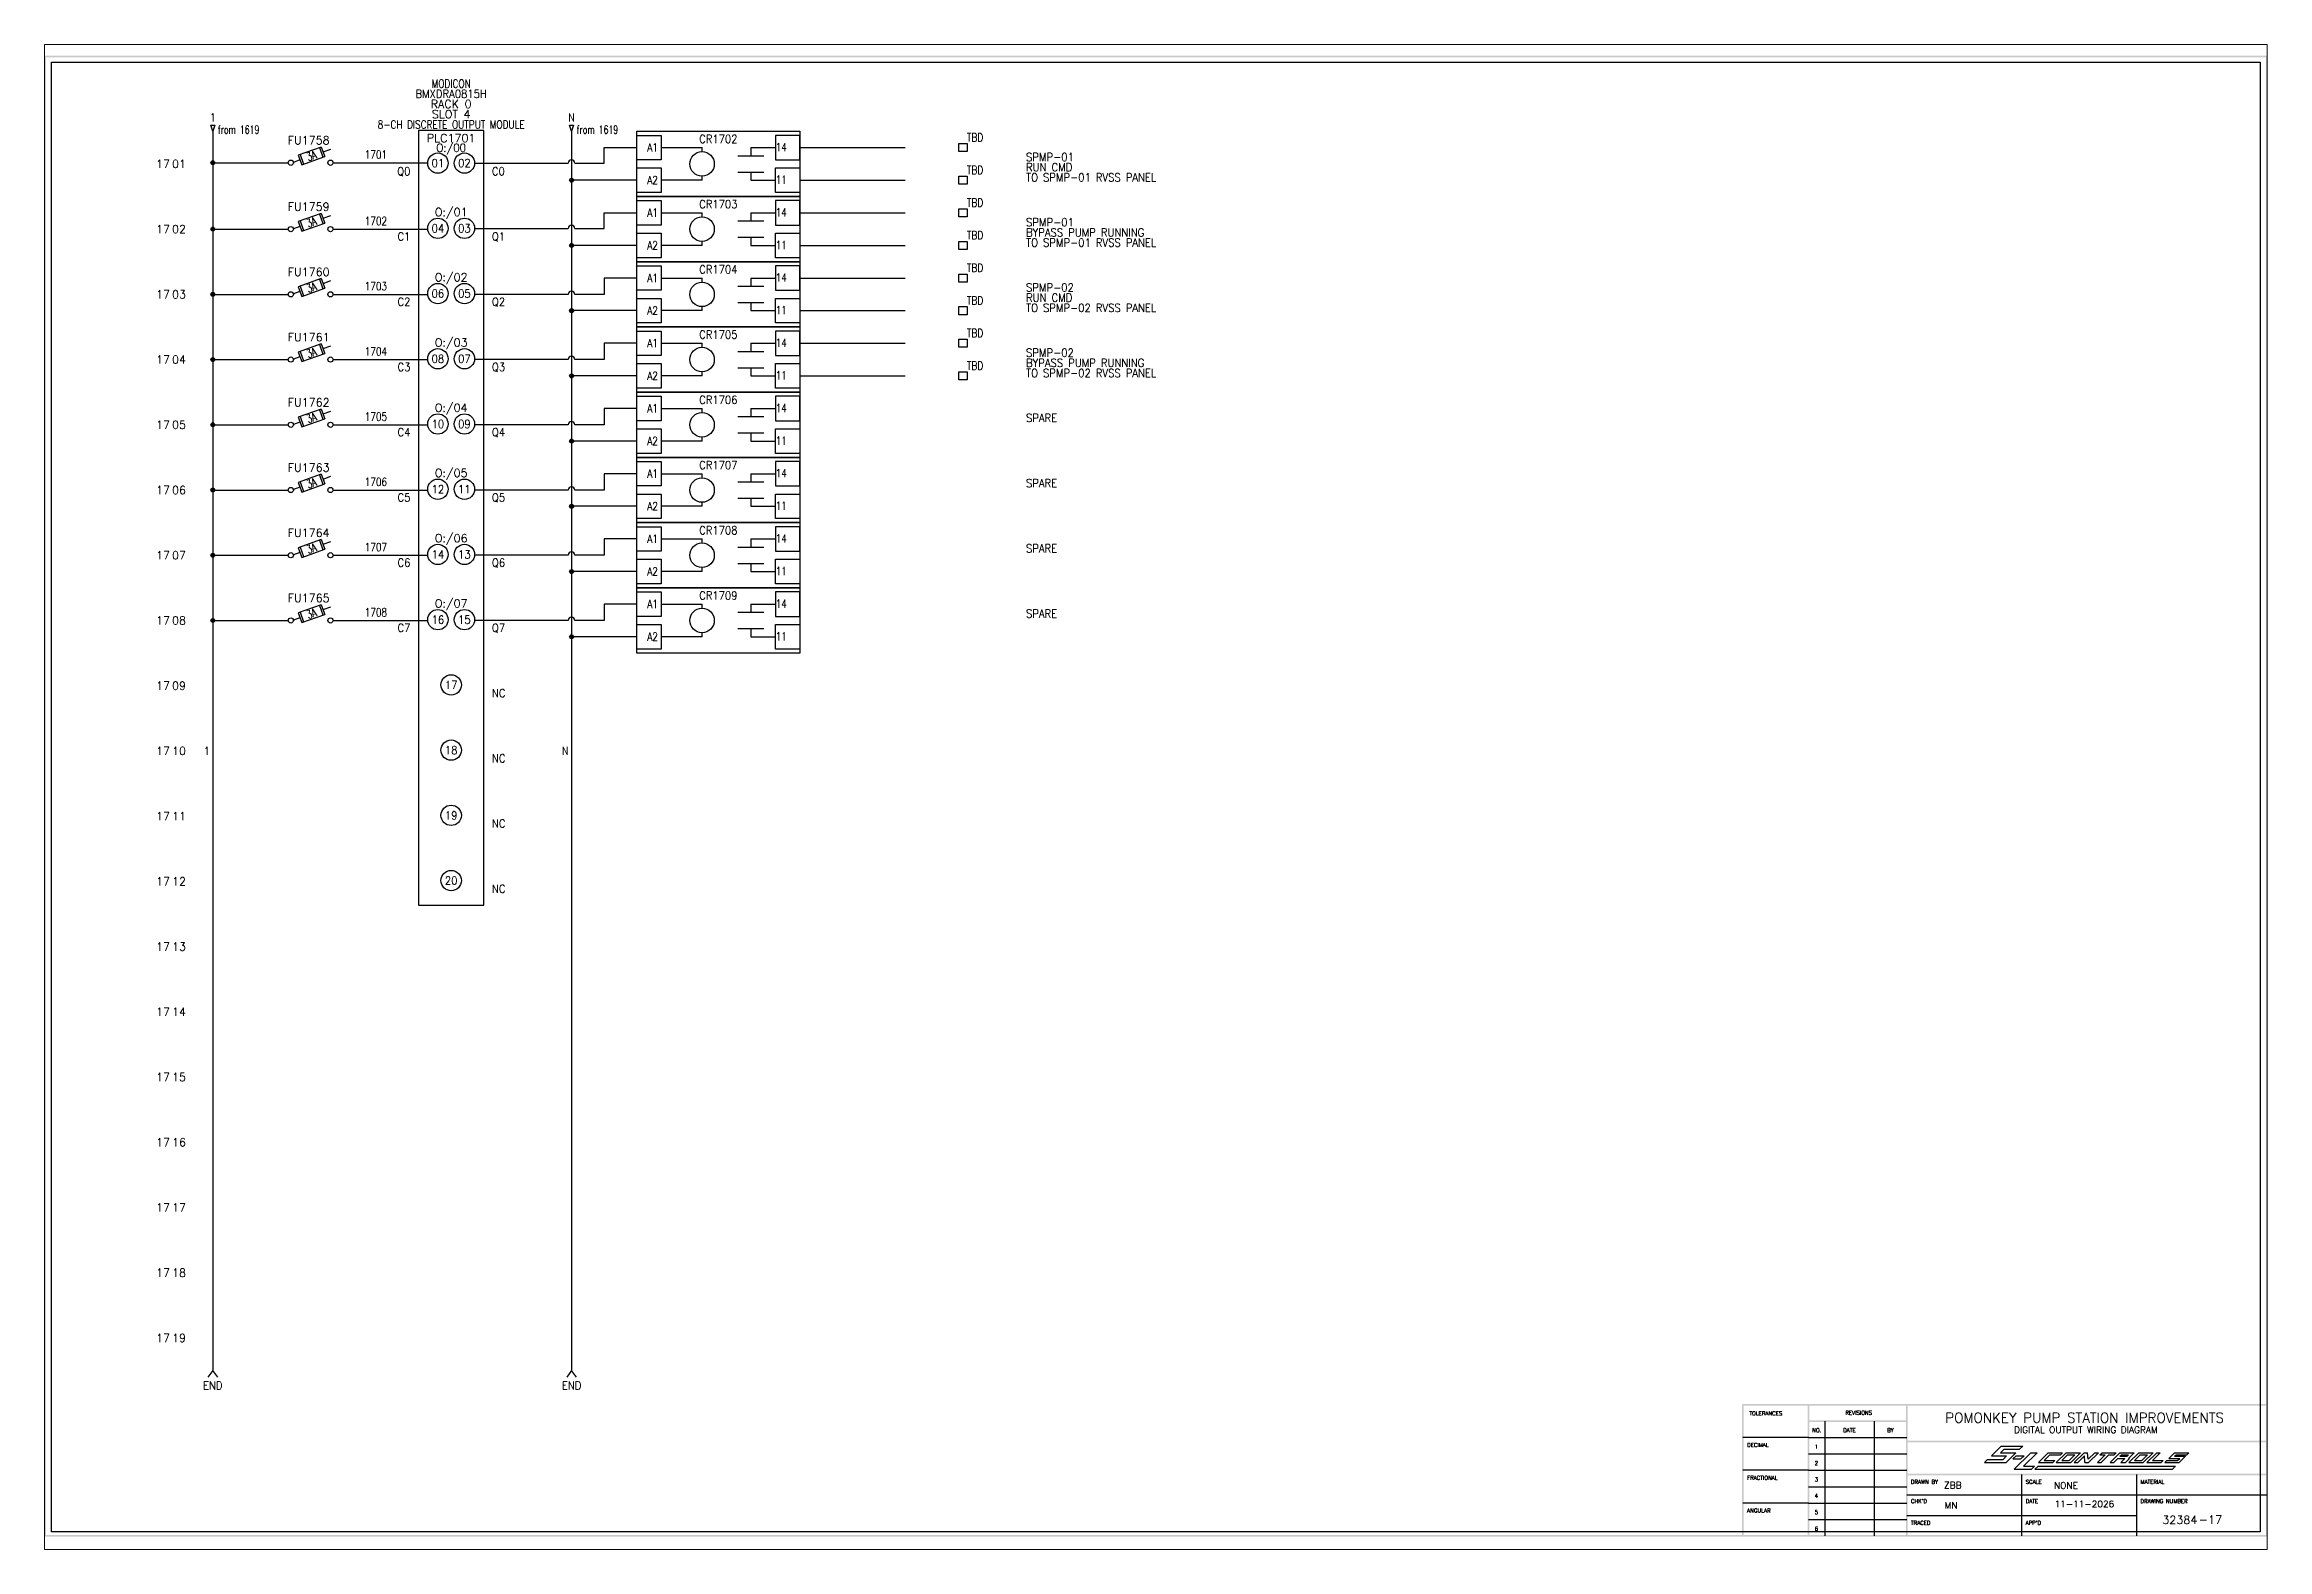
# Paper-space layout 'Layout1' of a CAD drawing. Header units: inches. Extents: x 0.31 to 9.8, y 0.76 to 7.19.
# The model-space entities are those that its viewports show. They can reach past a viewport. Long polylines and large blocks are cut down to what shows.
import ezdxf
from ezdxf.enums import TextEntityAlignment as Align

# ---------------------------------------------------------------- set-up
doc = ezdxf.new("R2010")
doc.units = ezdxf.units.IN
doc.header["$MEASUREMENT"] = 0
doc.linetypes.add('HIDDEN2', pattern=[0.1875, 0.125, -0.0625])
for name, color, linetype in [('DESC', 150, 'Continuous'), ('MISC', 7, 'Continuous'), ('SYMS', 7, 'Continuous'), ('TAGS', 150, 'Continuous'), ('TERMS', 123, 'Continuous'), ('WIRENO', 72, 'Continuous'), ('WIREREF_DEST', 52, 'Continuous'), ('WIRES', 7, 'Continuous'), ('XREF', 7, 'Continuous')]:
    doc.layers.add(name, color=color, linetype=linetype)
doc.layers.add('VIEWPORTS', color=10, linetype='Continuous', plot=False)
doc.styles.add('ROMANS', font='ROMANS')
doc.styles.get("Standard").update_dxf_attribs({"font": 'romans.shx'})
doc.styles.add('WD', font='romans.shx')

psp = doc.layouts.get("Layout1")

msp = doc.modelspace()

# ---------------------------------------------------------------- texts
at = {"style": 'WD'}
for p in [(1.844, 20), (1.844, 19), (1.844, 18), (1.844, 17), (1.844, 16), (1.844, 15), (1.844, 14), (1.844, 13), (1.844, 12), (1.844, 11), (1.844, 10), (1.844, 9), (1.844, 8), (1.844, 7), (1.844, 6), (1.844, 5), (1.844, 4), (1.844, 3)]:
    msp.add_text('17', height=0.125, dxfattribs=at).set_placement(p, align=Align.MIDDLE_RIGHT)
for s, p in [('02', (1.875, 20)), ('03', (1.875, 19)), ('04', (1.875, 18)), ('05', (1.875, 17)), ('06', (1.875, 16)), ('07', (1.875, 15)), ('08', (1.875, 14)), ('09', (1.875, 13)), ('10', (1.875, 12)), ('11', (1.875, 11)), ('12', (1.875, 10)), ('13', (1.875, 9)), ('14', (1.875, 8)), ('15', (1.875, 7)), ('16', (1.875, 6)), ('17', (1.875, 5)), ('18', (1.875, 4)), ('19', (1.875, 3))]:
    msp.add_text(s, height=0.125, dxfattribs=at).set_placement(p, align=Align.MIDDLE_LEFT)

# ---------------------------------------------------------------- blocks, each defined once
blk = doc.blocks.new('LOGO')
at = {"color": 4}
for p, q in [((1.288, 0.284), (1.438, 0.432)), ((1.43, 0.331), (1.485, 0.386)), ((1.438, 0.432), (1.766, 0.432)), ((1.485, 0.386), (1.718, 0.386)), ((1.718, 0.386), (1.766, 0.432)), ((1.185, 0.182), (1.232, 0.229)), ((1.185, 0.182), (1.513, 0.182)), ((1.232, 0.229), (1.466, 0.229)), ((1.288, 0.284), (1.521, 0.284)), ((1.43, 0.331), (1.663, 0.331)), ((1.466, 0.229), (1.521, 0.284)), ((1.513, 0.182), (1.663, 0.331)), ((1.617, 0.237), (1.665, 0.284)), ((1.617, 0.237), (1.74, 0.237)), ((1.638, 0.081), (1.891, 0.331)), ((1.638, 0.081), (1.898, 0.081)), ((1.665, 0.284), (1.788, 0.284)), ((1.74, 0.237), (1.788, 0.284)), ((1.78, 0.128), (1.986, 0.331)), ((1.78, 0.128), (1.946, 0.128)), ((1.891, 0.331), (1.986, 0.331)), ((1.898, 0.081), (1.946, 0.128)), ((1.953, 0.081), (2, 0.128)), ((1.953, 0.081), (4.049, 0.081)), ((2, 0.128), (2.176, 0.128)), ((2.169, 0.128), (4.097, 0.128)), ((4.049, 0.081), (4.097, 0.128))]:
    blk.add_line(p, q, dxfattribs=at)
at = {"color": 6}
for p, q in [((2.005, 0.182), (2.155, 0.331)), ((2.005, 0.182), (2.224, 0.182)), ((2.092, 0.214), (2.179, 0.3)), ((2.092, 0.214), (2.256, 0.214)), ((2.155, 0.331), (2.374, 0.331)), ((2.179, 0.3), (2.343, 0.3)), ((2.224, 0.182), (2.256, 0.214)), ((2.279, 0.182), (2.429, 0.331)), ((2.279, 0.182), (2.498, 0.182)), ((2.343, 0.3), (2.374, 0.331)), ((2.365, 0.214), (2.452, 0.3)), ((2.365, 0.214), (2.475, 0.214)), ((2.429, 0.331), (2.648, 0.331)), ((2.452, 0.3), (2.561, 0.3)), ((2.475, 0.214), (2.561, 0.3)), ((2.498, 0.182), (2.648, 0.331)), ((2.552, 0.182), (2.702, 0.331)), ((2.552, 0.182), (2.607, 0.182)), ((2.607, 0.182), (2.707, 0.282)), ((2.702, 0.331), (2.757, 0.331)), ((2.716, 0.182), (2.707, 0.282)), ((2.716, 0.182), (2.771, 0.182)), ((2.766, 0.232), (2.757, 0.331)), ((2.766, 0.232), (2.866, 0.331)), ((2.771, 0.182), (2.921, 0.331)), ((2.866, 0.331), (2.921, 0.331)), ((2.908, 0.182), (3.026, 0.3)), ((2.908, 0.182), (2.962, 0.182)), ((2.944, 0.3), (2.976, 0.331)), ((2.944, 0.3), (3.026, 0.3)), ((2.962, 0.182), (3.081, 0.3)), ((2.976, 0.331), (3.194, 0.331)), ((3.081, 0.3), (3.163, 0.3)), ((3.099, 0.182), (3.249, 0.331)), ((3.099, 0.182), (3.154, 0.182)), ((3.154, 0.182), (3.217, 0.245)), ((3.163, 0.3), (3.194, 0.331)), ((3.217, 0.245), (3.326, 0.245)), ((3.249, 0.331), (3.468, 0.331)), ((3.249, 0.276), (3.272, 0.3)), ((3.249, 0.276), (3.358, 0.276)), ((3.263, 0.182), (3.326, 0.245)), ((3.263, 0.182), (3.332, 0.182)), ((3.272, 0.3), (3.382, 0.3)), ((3.332, 0.182), (3.395, 0.245)), ((3.358, 0.276), (3.382, 0.3)), ((3.381, 0.245), (3.468, 0.331)), ((3.381, 0.245), (3.395, 0.245)), ((3.386, 0.182), (3.536, 0.331)), ((3.386, 0.182), (3.605, 0.182)), ((3.473, 0.214), (3.559, 0.3)), ((3.473, 0.214), (3.582, 0.214)), ((3.536, 0.331), (3.755, 0.331)), ((3.559, 0.3), (3.669, 0.3)), ((3.582, 0.214), (3.669, 0.3)), ((3.605, 0.182), (3.755, 0.331)), ((3.66, 0.182), (3.81, 0.331)), ((3.66, 0.182), (3.878, 0.182)), ((3.746, 0.214), (3.864, 0.331)), ((3.746, 0.214), (3.91, 0.214)), ((3.81, 0.331), (3.864, 0.331)), ((3.878, 0.182), (3.91, 0.214)), ((3.933, 0.182), (3.965, 0.214)), ((3.933, 0.182), (4.152, 0.182)), ((3.965, 0.214), (4.129, 0.214)), ((3.996, 0.245), (4.083, 0.331)), ((3.996, 0.245), (4.16, 0.245)), ((4.037, 0.245), (4.147, 0.245)), ((4.083, 0.331), (4.302, 0.331)), ((4.083, 0.276), (4.106, 0.3)), ((4.083, 0.276), (4.178, 0.276)), ((4.083, 0.276), (4.247, 0.276)), ((4.106, 0.3), (4.27, 0.3)), ((4.129, 0.214), (4.16, 0.245)), ((4.152, 0.182), (4.247, 0.276)), ((4.27, 0.3), (4.302, 0.331))]:
    blk.add_line(p, q, dxfattribs=at)
blk = doc.blocks.new('S&L Title Block V2')
at = {"color": 2}
for p, q in [((27.15, 1.763), (27.15, 0.012)), ((27.9, 1.763), (27.9, 0.012)), ((26.9, 1.513), (25.9, 1.513)), ((26.9, 1.513), (28.4, 1.513)), ((26.9, 1.263), (28.4, 1.263)), ((26.9, 1.013), (25.9, 1.013)), ((26.9, 1.013), (28.4, 1.013)), ((26.9, 0.763), (28.4, 0.763)), ((30.15, 0.95), (30.15, 0.012)), ((31.9, 0.95), (31.9, 0.012)), ((26.9, 0.513), (25.9, 0.513)), ((26.9, 0.513), (28.4, 0.513)), ((28.4, 0.638), (33.9, 0.638)), ((26.9, 0.263), (28.4, 0.263)), ((28.4, 0.325), (31.9, 0.325)), ((28.4, 0.012), (28.4, 0.012))]:
    blk.add_line(p, q, dxfattribs=at)
for points in [[(0, 22.587), (0.025, 22.562), (33.9, 22.587), (33.875, 22.562)], [(0, 0), (0.025, 0.025), (0, 22.587), (0.025, 22.562)], [(33.9, 22.587), (33.875, 22.562), (33.9, 0.012), (33.875, 0.012)], [(25.887, 2.025), (25.912, 2), (33.9, 2.025), (33.9, 2)], [(25.887, 0.012), (25.912, 0.012), (25.887, 2.013), (25.912, 2.013)], [(26.887, 0.012), (26.912, 0.012), (26.887, 2.013), (26.912, 2.013)], [(26.9, 1.775), (26.9, 1.75), (28.4, 1.775), (28.4, 1.75)], [(28.387, 0.012), (28.412, 0.012), (28.387, 2.013), (28.412, 2.013)], [(28.4, 1.463), (28.4, 1.438), (33.9, 1.463), (33.9, 1.438)], [(28.4, 0.963), (28.4, 0.938), (33.9, 0.963), (33.9, 0.938)], [(33.888, 0), (33.888, 0.025), (0, 0), (0.025, 0.025)]]:
    blk.add_trace(points, dxfattribs=at)
at = {"color": 2, "linetype": 'Continuous'}
blk.add_blockref('LOGO', (28.4, 0.95), dxfattribs=at)
at = {"color": 2, "style": 'ROMANS'}
for s, p in [('TOLERANCES', (26.249, 1.851)), ('REVISIONS', (27.665, 1.861)), ('NO.', (27.025, 1.593)), ('DATE', (27.525, 1.593)), ('BY', (28.15, 1.593))]:
    blk.add_text(s, height=0.06, dxfattribs=at).set_placement(p, align=Align.CENTER)
for s, p in [('DECIMAL', (25.964, 1.369)), ('1', (26.995, 1.343)), ('2', (26.995, 1.093)), ('FRACTIONAL', (25.964, 0.869)), ('3', (26.995, 0.843)), ('DRAWN BY', (28.462, 0.806)), ('SCALE', (30.212, 0.806)), ('MATERIAL', (31.962, 0.806)), ('ANGULAR', (25.964, 0.369)), ('4', (26.995, 0.593)), ('5', (26.995, 0.343)), ("CHK'D", (28.462, 0.513)), ('DATE', (30.212, 0.513)), ('DRAWING NUMBER', (31.962, 0.513)), ('6', (26.995, 0.093)), ('TRACED', (28.462, 0.181)), ("APP'D", (30.212, 0.181))]:
    blk.add_text(s, height=0.06, dxfattribs=at).set_placement(p)
blk.add_text('-', height=0.125).set_placement((32.921, 0.2), align=Align.CENTER)
for tag, height, p in [('TITLE#1', 0.15, (31.11, 1.739)), ('TITLE#2', 0.1, (31.129, 1.58)), ('REV1_DATE', 0.1, (27.51, 1.338)), ('REV1_BY', 0.1, (28.165, 1.338)), ('REV2_DATE', 0.1, (27.513, 1.086)), ('REV2_BY', 0.1, (28.165, 1.086)), ('REV3_DATE', 0.1, (27.505, 0.842)), ('REV4_DATE', 0.1, (27.513, 0.59)), ('REV3_BY', 0.1, (28.165, 0.842)), ('REV4_BY', 0.1, (28.165, 0.589)), ('REV5_DATE', 0.1, (27.512, 0.321)), ('REV5_BY', 0.1, (28.165, 0.319)), ('REV6_DATE', 0.1, (27.512, 0.094)), ('REV6_BY', 0.1, (28.165, 0.097))]:
    blk.add_attdef(tag, text='', height=height).set_placement(p, align=Align.CENTER)
for tag, p, height in [('DRAWNBY', (28.968, 0.735), 0.1), ('SCALE', (30.644, 0.731), 0.1), ('CHKBY', (28.975, 0.429), 0.1), ('DATE', (30.653, 0.449), 0.1), ('SH#', (32.993, 0.197), 0.125)]:
    blk.add_attdef(tag, p, '', height=height)
blk.add_attdef('JOB#', text='', height=0.125).set_placement((32.83, 0.195), align=Align.RIGHT)
at = {"flags": 9}
blk.add_attdef('WD_TB', (0, 0), '', height=0.1, dxfattribs=at)
blk = doc.blocks.new('WD_MLRH6')
at = {"style": 'WD'}
blk.add_attdef('SHEET', text='', height=0.125, dxfattribs=at).set_placement((-0.656, 0), align=Align.MIDDLE_RIGHT)
blk.add_attdef('RUNGFIRST', text='', height=0.125, dxfattribs=at).set_placement((-0.625, 0), align=Align.MIDDLE_LEFT)
at = {"style": 'WD', "flags": 1}
for tag, p in [('WIRE-START', (-0.25, -0.356)), ('RUNGHORV', (-0.25, -0.127)), ('WIREMODE', (-0.25, -0.281)), ('RUNGDIST', (-0.25, -0.2)), ('RUNGCNT', (-0.25, -0.237)), ('RUNGINC', (-0.25, -0.163)), ('WIREFMT', (-0.25, -0.321)), ('WIRE-GSUF', (-0.25, -0.396)), ('PH3SPACE', (-0.25, -0.437))]:
    blk.add_attdef(tag, text='', height=0.025, dxfattribs=at).set_placement(p, align=Align.RIGHT)
blk = doc.blocks.new('PLCIO_51D0')
at = {"layer": 'SYMS'}
for p, q in [((0.5, 0.5), (-0.5, 0.5)), ((-0.5, 0.5), (-0.5, -11.375)), ((0.5, -11.375), (0.5, 0.5)), ((-0.5, -11.375), (0.5, -11.375))]:
    blk.add_line(p, q, dxfattribs=at)
for centre in [(-0.203, 0), (0.203, 0), (-0.203, -1), (0.203, -1), (-0.203, -2), (0.203, -2), (-0.203, -3), (0.203, -3), (-0.203, -4), (0.203, -4), (-0.203, -5), (0.203, -5), (-0.203, -6), (0.203, -6), (-0.203, -7), (0.203, -7), (0, -8), (0, -9), (0, -10), (0, -11)]:
    blk.add_circle(centre, 0.156, dxfattribs=at)
at = {"layer": 'SYMS', "style": 'WD'}
for tag, width, p in [('INST', 0.8, (0, 1.482)), ('LOC', 0.8, (0, 1.312)), ('MFG', 0.8, (0, 1.156)), ('CAT', 0.9, (0, 1)), ('DESC', 0.8, (0, 0.53)), ('TAGA01', 0.9, (0, 0.174))]:
    blk.add_attdef(tag, text='', height=0.125, dxfattribs=dict(at, width=width)).set_placement(p, align=Align.CENTER)
at = {"layer": 'SYMS', "linetype": 'Continuous', "style": 'WD', "flags": 9}
blk.add_attdef('ASSYCODE', text='', height=0.01, dxfattribs=at).set_placement((0.23, 1.071), align=Align.CENTER)
at = {"layer": 'SYMS', "style": 'WD'}
for tag, p in [('LINE1', (0, 0.844)), ('LINE2', (0, 0.688)), ('TAG', (0, 0.322)), ('TAGA02', (0, -0.812)), ('TAGA03', (0, -1.812)), ('TAGA04', (0, -2.812)), ('TAGA05', (0, -3.812)), ('TAGA06', (0, -4.812)), ('TAGA07', (0, -5.812)), ('TAGA08', (0, -6.812)), ('TAGA09', (0, -7.812)), ('TAGA10', (0, -8.812)), ('TAGA11', (0, -9.812)), ('TAGA12', (0, -10.812))]:
    blk.add_attdef(tag, text='', height=0.125, dxfattribs=at).set_placement(p, align=Align.CENTER)
at = {"layer": 'SYMS', "style": 'WD', "width": 0.9}
for tag, p in [('DESCB01', (-0.688, -0.125)), ('DESCA01', (-0.688, 0.031)), ('DESCC01', (-0.688, -0.281)), ('DESCD01', (-0.688, -0.438)), ('DESCE01', (-0.688, -0.594)), ('DESCB02', (-0.688, -1.125)), ('DESCA02', (-0.688, -0.969)), ('DESCC02', (-0.688, -1.281)), ('DESCD02', (-0.688, -1.438)), ('DESCE02', (-0.688, -1.594)), ('DESCB03', (-0.688, -2.125)), ('DESCA03', (-0.688, -1.969)), ('DESCC03', (-0.688, -2.281)), ('DESCD03', (-0.688, -2.438)), ('DESCE03', (-0.688, -2.594)), ('DESCB04', (-0.688, -3.125)), ('DESCA04', (-0.688, -2.969)), ('DESCC04', (-0.688, -3.281)), ('DESCD04', (-0.688, -3.438)), ('DESCE04', (-0.688, -3.594)), ('DESCB05', (-0.688, -4.125)), ('DESCA05', (-0.688, -3.969)), ('DESCC05', (-0.688, -4.281)), ('DESCD05', (-0.688, -4.438)), ('DESCE05', (-0.688, -4.594)), ('DESCB06', (-0.688, -5.125)), ('DESCA06', (-0.688, -4.969)), ('DESCC06', (-0.688, -5.281)), ('DESCD06', (-0.688, -5.438)), ('DESCE06', (-0.688, -5.594)), ('DESCB07', (-0.688, -6.125)), ('DESCA07', (-0.688, -5.969)), ('DESCC07', (-0.688, -6.281)), ('DESCD07', (-0.688, -6.438)), ('DESCE07', (-0.688, -6.594)), ('DESCB08', (-0.688, -7.125)), ('DESCC08', (-0.688, -7.281)), ('DESCA08', (-0.688, -6.969)), ('DESCD08', (-0.688, -7.438)), ('DESCE08', (-0.688, -7.594)), ('DESCB09', (-0.688, -8.125)), ('DESCC09', (-0.688, -8.281)), ('DESCA09', (-0.688, -7.969)), ('DESCD09', (-0.688, -8.438)), ('DESCE09', (-0.688, -8.594)), ('DESCA10', (-0.688, -8.969)), ('DESCB10', (-0.688, -9.125)), ('DESCC10', (-0.688, -9.281)), ('DESCD10', (-0.688, -9.438)), ('DESCE10', (-0.688, -9.594)), ('DESCA11', (-0.688, -9.969)), ('DESCB11', (-0.688, -10.125)), ('DESCC11', (-0.688, -10.281)), ('DESCD11', (-0.688, -10.438)), ('DESCE11', (-0.688, -10.594)), ('DESCA12', (-0.688, -10.969)), ('DESCB12', (-0.688, -11.125)), ('DESCC12', (-0.688, -11.281)), ('DESCD12', (-0.688, -11.438)), ('DESCE12', (-0.688, -11.594))]:
    blk.add_attdef(tag, text='', height=0.125, dxfattribs=at).set_placement(p, align=Align.RIGHT)
for tag, p in [('TERM01L', (-0.203, 0)), ('TERM01R', (0.203, 0)), ('TERM02L', (-0.203, -1)), ('TERM02R', (0.203, -1)), ('TERM03L', (-0.203, -2)), ('TERM03R', (0.203, -2)), ('TERM04L', (-0.203, -3)), ('TERM04R', (0.203, -3)), ('TERM05L', (-0.203, -4)), ('TERM05R', (0.203, -4)), ('TERM06L', (-0.203, -5)), ('TERM06R', (0.203, -5)), ('TERM07L', (-0.203, -6)), ('TERM07R', (0.203, -6)), ('TERM08L', (-0.203, -7)), ('TERM08R', (0.203, -7)), ('TERM09', (0, -8)), ('TERM10', (0, -9)), ('TERM11', (0, -10)), ('TERM12', (0, -11))]:
    blk.add_attdef(tag, text='', height=0.125, dxfattribs=at).set_placement(p, align=Align.MIDDLE_CENTER)
at = {"layer": 'SYMS', "style": 'WD', "flags": 1}
for tag, p, height in [('X4TERM01L', (-0.359, 0), 0.0125), ('X1TERM01R', (0.359, 0), 0.0125), ('X4TERM02L', (-0.359, -1), 0.0125), ('X1TERM02R', (0.359, -1), 0.0125), ('X4TERM03L', (-0.359, -2), 0.0125), ('X1TERM03R', (0.359, -2), 0.0125), ('X4TERM04L', (-0.359, -3), 0.0125), ('X1TERM04R', (0.359, -3), 0.0125), ('X4TERM05L', (-0.359, -4), 0.0125), ('X1TERM05R', (0.359, -4), 0.0125), ('X4TERM06L', (-0.359, -5), 0.0125), ('X1TERM06R', (0.359, -5), 0.0125), ('X4TERM07L', (-0.359, -6), 0.0125), ('X1TERM07R', (0.359, -6), 0.0125), ('X4TERM08L', (-0.359, -7), 0.0125), ('X1TERM08R', (0.359, -7), 0.0125), ('X1TERM09', (0.156, -8), 0.01), ('X1TERM10', (0.156, -9), 0.01), ('X1TERM11', (0.156, -10), 0.01), ('X1TERM12', (0.156, -11), 0.01)]:
    blk.add_attdef(tag, p, '', height=height, dxfattribs=at)
at = {"layer": 'SYMS', "style": 'WD', "width": 0.9}
for tag, p in [('TERMDESC01L', (-0.625, -0.062)), ('TERMDESC02L', (-0.625, -1.062)), ('TERMDESC03L', (-0.625, -2.062)), ('TERMDESC04L', (-0.625, -3.062)), ('TERMDESC05L', (-0.625, -4.062)), ('TERMDESC06L', (-0.625, -5.062)), ('TERMDESC07L', (-0.625, -6.062)), ('TERMDESC08L', (-0.625, -7.062))]:
    blk.add_attdef(tag, text='', height=0.125, dxfattribs=at).set_placement(p, align=Align.TOP_RIGHT)
for tag, p in [('TERMDESC01R', (0.625, -0.062)), ('TERMDESC02R', (0.625, -1.062)), ('TERMDESC03R', (0.625, -2.062)), ('TERMDESC04R', (0.625, -3.062)), ('TERMDESC05R', (0.625, -4.062)), ('TERMDESC06R', (0.625, -5.062)), ('TERMDESC07R', (0.625, -6.062)), ('TERMDESC08R', (0.625, -7.062)), ('TERMDESC09', (0.626, -8.062)), ('TERMDESC10', (0.626, -9.062)), ('TERMDESC11', (0.626, -10.062)), ('TERMDESC12', (0.626, -11.062))]:
    blk.add_attdef(tag, text='', height=0.125, dxfattribs=at).set_placement(p, align=Align.TOP_LEFT)
blk = doc.blocks.new('WDDOT')
for radius in [0.03, 0.0187, 0.00929]:
    blk.add_circle((0, 0), radius)
blk = doc.blocks.new('HDS11FR')
for p, q in [((-0.164, 0.042), (-0.264, 0.006)), ((0.163, 0.241), (-0.19, 0.116)), ((-0.19, 0.116), (-0.137, -0.032)), ((-0.16, 0.126), (-0.108, -0.021)), ((-0.137, -0.032), (0.216, 0.094)), ((0.134, 0.231), (0.187, 0.084)), ((0.163, 0.241), (0.216, 0.094)), ((0.19, 0.168), (0.307, 0.21))]:
    blk.add_line(p, q)
at = {"linetype": 'Continuous'}
for centre in [(-0.304, 0), (0.304, 0)]:
    blk.add_circle(centre, 0.04, dxfattribs=at)
at = {"style": 'WD', "width": 0.7}
for tag, p in [('INST', (-0.031, 0.607)), ('LOC', (-0.031, 0.438))]:
    blk.add_attdef(tag, text='', height=0.125, dxfattribs=at).set_placement(p, align=Align.CENTER)
at = {"style": 'WD'}
blk.add_attdef('TAG1', text='', height=0.125, dxfattribs=at).set_placement((-0.031, 0.281), align=Align.CENTER)
for tag, p in [('X2LINK', (0, 0.406)), ('X8LINK', (0, -0.109))]:
    blk.add_attdef(tag, p, '', height=0.01, dxfattribs=at)
for tag, p, height, flags in [('X4TERM01', (-0.344, 0), 0.0125, 1), ('CONTACT', (0.098, 0.188), 0.01, 9), ('FAMILY', (0.098, 0.264), 0.01, 9), ('X1TERM02', (0.344, 0), 0.0125, 1)]:
    blk.add_attdef(tag, p, '', height=height, dxfattribs=dict(at, flags=flags))
at = {"style": 'WD', "width": 0.7}
blk.add_attdef('RATING1', text='', height=0.125, rotation=19.6202, dxfattribs=at).set_placement((0.013, 0.105), align=Align.MIDDLE_CENTER)
at = {"linetype": 'Continuous', "style": 'WD', "flags": 9}
for tag, p in [('ASSYCODE', (0.124, 0.206)), ('MFG', (0.126, 0.228)), ('CAT', (0.126, 0.247))]:
    blk.add_attdef(tag, text='', height=0.01, dxfattribs=at).set_placement(p, align=Align.CENTER)
at = {"linetype": 'Continuous', "style": 'WD', "flags": 8}
blk.add_attdef('TERM01', text='', height=0.125, dxfattribs=at).set_placement((-0.406, -0.016), align=Align.TOP_RIGHT)
blk.add_attdef('TERM02', text='', height=0.125, dxfattribs=at).set_placement((0.406, -0.016), align=Align.TOP_LEFT)
blk = doc.blocks.new('HA1D2')
blk.add_lwpolyline([(0, 0.094), (0.031, 0.094), (0, 0), (-0.031, 0.094), (0, 0.094)])
at = {"style": 'WD', "width": 0.8, "flags": 8}
blk.add_attdef('WIRENO', text='', height=0.125, dxfattribs=at).set_placement((0, 0.15), align=Align.CENTER)
at = {"style": 'WD', "flags": 1}
for tag, p in [('X8TERM01', (0, 0)), ('SIGCODE', (0.026, 0.066))]:
    blk.add_attdef(tag, p, '', height=0.01, dxfattribs=at)
at = {"style": 'WD', "width": 0.7}
for tag, p in [('XREF', (0.077, -0.037)), ('DESC1', (0.077, -0.206))]:
    blk.add_attdef(tag, p, '', height=0.125, dxfattribs=at)
blk = doc.blocks.new('WD_WNV')
at = {"linetype": 'Continuous', "style": 'WD', "width": 0.8}
blk.add_attdef('WIRENO', text='', height=0.125, dxfattribs=at).set_placement((-0.05, 0), align=Align.MIDDLE_RIGHT)
at = {"style": 'WD', "flags": 1}
for tag, p in [('W01USER', (-0.062, 0.094)), ('W02USER', (-0.062, 0.086)), ('W03USER', (-0.062, 0.078)), ('W04USER', (-0.062, 0.07)), ('W05USER', (-0.062, 0.062)), ('W06USER', (-0.062, 0.055)), ('W07USER', (-0.062, 0.047)), ('W08USER', (-0.062, 0.039)), ('W09USER', (-0.062, 0.031)), ('W10USER', (-0.062, 0.023))]:
    blk.add_attdef(tag, text='', height=0.005, dxfattribs=at).set_placement(p, align=Align.CENTER)
blk = doc.blocks.new('HA1X4Y')
for p, q in [((0, 0), (-0.075, -0.1)), ((0.075, -0.1), (0, 0))]:
    blk.add_line(p, q)
at = {"style": 'WD', "flags": 1}
blk.add_attdef('X2TERM01', (0, 0), '', height=0.01, dxfattribs=at)
at = {"style": 'WD', "width": 0.9}
blk.add_attdef('DESC1', text='', height=0.125, dxfattribs=at).set_placement((0, -0.2906), align=Align.CENTER)
blk.add_attdef('DESC2', text='', height=0.125, dxfattribs=at).set_placement((0, -0.3406), align=Align.TOP_CENTER)
blk = doc.blocks.new('WD_WNH')
at = {"linetype": 'Continuous', "style": 'WD', "width": 0.8}
blk.add_attdef('WIRENO', text='', height=0.125, dxfattribs=at).set_placement((0, 0.062), align=Align.CENTER)
at = {"style": 'WD', "flags": 1}
for tag, p in [('W01USER', (0, 0.078)), ('W02USER', (0, 0.07)), ('W03USER', (0, 0.062)), ('W04USER', (0, 0.055)), ('W05USER', (0, 0.047)), ('W06USER', (0, 0.039)), ('W07USER', (0, 0.031)), ('W08USER', (0, 0.023)), ('W09USER', (0, 0.016)), ('W10USER', (0, 0.008))]:
    blk.add_attdef(tag, text='', height=0.005, dxfattribs=at).set_placement(p, align=Align.CENTER)
blk = doc.blocks.new('HT1001')
for p, q in [((-0.062, 0.062), (0.062, 0.062)), ((-0.062, -0.062), (-0.062, 0.062)), ((0.062, 0.062), (0.062, -0.062)), ((0.062, -0.062), (-0.062, -0.062))]:
    blk.add_line(p, q)
at = {"style": 'WD'}
for tag, p, width in [('INST', (0.062, 0.42), 0.7), ('LOC', (0.062, 0.25), 0.7), ('DESC1', (0.05, -0.385), 0.8)]:
    blk.add_attdef(tag, p, '', height=0.125, dxfattribs=dict(at, width=width))
at = {"style": 'WD', "flags": 1}
for tag, p, height in [('X4TERM01', (-0.062, 0), 0.0125), ('X4TERMDESC01', (-0.055, -0.023), 0.025), ('X2TERMDESC01', (-0.006, 0.029), 0.025), ('STRIPSEQ', (0, 0), 0.00125), ('X2TERM01', (0, 0.062), 0.0125), ('X2PIN01', (0.033, 0.084), 0.0125), ('X1TERMDESC01', (0.039, 0.007), 0.025), ('X1TERM01', (0.062, 0), 0.0125), ('X1PIN01', (0.087, 0.016), 0.0125), ('X4PIN01', (-0.114, -0.038), 0.0125), ('LINKTERM', (0, -0.002), 0.00125), ('X8TERM01', (0, -0.062), 0.0125), ('X8TERMDESC01', (0, -0.054), 0.025), ('X8PIN01', (0.026, -0.096), 0.0125)]:
    blk.add_attdef(tag, p, '', height=height, dxfattribs=at)
at = {"linetype": 'Continuous', "style": 'WD'}
for tag, p, height, width, flags in [('TERM01', (0.062, 0.094), 0.125, 0.8, 8), ('TAGSTRIP', (0.05, -0.229), 0.125, 0.9, 8), ('CAT', (0.213, -0.406), 0.109, 0.8, 1), ('DESC2', (0.05, -0.541), 0.125, 0.8, 8), ('DESC3', (0.05, -0.698), 0.125, 0.8, 8)]:
    blk.add_attdef(tag, p, '', height=height, dxfattribs=dict(at, width=width, flags=flags))
at = {"linetype": 'Continuous', "style": 'WD', "width": 0.8, "flags": 1}
blk.add_attdef('MFG', text='', height=0.109, dxfattribs=at).set_placement((0.088, -0.406), align=Align.RIGHT)
at = {"style": 'WD', "width": 0.7, "flags": 1}
blk.add_attdef('ASSYCODE', (0.062, -0.281), '', height=0.01, dxfattribs=at)
blk = doc.blocks.new('HCR1_OR_NO')
for p, q in [((0.375, 1), (1, 1)), ((1, 0.938), (1, 1)), ((1.551, 0.875), (1.949, 0.875)), ((1.75, 1), (2.125, 1)), ((1.75, 1), (1.75, 0.875)), ((1, 0.5), (0.375, 0.5)), ((1, 0.5), (1, 0.562)), ((1.551, 0.625), (1.949, 0.625)), ((1.75, 0.625), (1.75, 0.5)), ((1.75, 0.5), (2.125, 0.5))]:
    blk.add_line(p, q)
for points in [[(0, 1.25), (2.5, 1.25), (2.5, 0.25), (0, 0.25)], [(0, 1.188), (0.375, 1.188), (0.375, 0.812), (0, 0.812)], [(2.5, 1.188), (2.125, 1.188), (2.125, 0.812), (2.5, 0.812)], [(0, 0.688), (0.375, 0.688), (0.375, 0.312), (0, 0.312)], [(2.5, 0.312), (2.125, 0.312), (2.125, 0.688), (2.5, 0.688)]]:
    blk.add_lwpolyline(points, close=True)
blk.add_circle((1, 0.75), 0.188)
at = {"style": 'WD', "width": 0.8}
for tag, p in [('TERM01', (0.323, 1.064)), ('TERM02', (0.323, 0.564))]:
    blk.add_attdef(tag, text='', height=0.125, dxfattribs=at).set_placement(p, align=Align.TOP_RIGHT)
at = {"style": 'WD'}
for tag, width, p in [('TAG1', 0.9, (1.25, 1.07)), ('INST', 0.7, (1.256, 0.028)), ('LOC', 0.7, (1.256, -0.141))]:
    blk.add_attdef(tag, text='', height=0.125, dxfattribs=dict(at, width=width)).set_placement(p, align=Align.CENTER)
at = {"style": 'WD', "width": 0.8}
for tag, p in [('TERM03', (2.128, 1.07)), ('TERM04', (2.128, 0.57))]:
    blk.add_attdef(tag, text='', height=0.125, dxfattribs=at).set_placement(p, align=Align.TOP_LEFT)
at = {"style": 'WD', "flags": 1}
for tag, p in [('X4TERM01', (0, 1)), ('X1TERM03', (2.5, 1)), ('X4TERM02', (0, 0.5)), ('X1TERM04', (2.5, 0.5))]:
    blk.add_attdef(tag, p, '', height=0.005, dxfattribs=at)
at = {"style": 'WD'}
for tag, p, width in [('DESC1', (5.126, 0.826), 0.9), ('DESC2', (5.126, 0.669), 0.9), ('DESC3', (5.126, 0.513), 0.9), ('XREFNO', (2.609, -0.143), 0.8), ('XREFNC', (2.609, -0.299), 0.8)]:
    blk.add_attdef(tag, p, '', height=0.125, dxfattribs=dict(at, width=width))
at = {"style": 'WD', "flags": 9}
for tag, p in [('ASSYCODE', (1.25, 0.625)), ('FAMILY', (1.245, 0.67))]:
    blk.add_attdef(tag, text='', height=0.01, dxfattribs=at).set_placement(p, align=Align.CENTER)
at = {"style": 'WD', "flags": 1}
for tag, p in [('MFG', (1.25, 0.64)), ('CAT', (1.25, 0.659))]:
    blk.add_attdef(tag, text='', height=0.01, dxfattribs=at).set_placement(p, align=Align.MIDDLE)
at = {"style": 'WD', "width": 0.8, "flags": 8}
for tag, p in [('NO', (2.376, -0.143)), ('NC', (2.376, -0.299))]:
    blk.add_attdef(tag, p, '', height=0.125, dxfattribs=at)

# ---------------------------------------------------------------- linework, layer by layer
at = {"layer": 'VIEWPORTS'}
msp.add_lwpolyline([(0.025, 22.562), (33.888, 22.562), (33.888, 0.025), (0.025, 0.025)], close=True, dxfattribs=at)
at = {"layer": 'WIRES'}
for p, q in [((2.5, 21.5), (2.5, 2.5)), ((8, 21.5), (8, 2.5)), ((8.5, 21.012), (8.5, 21.25)), ((8.5, 21.25), (9, 21.25)), ((2.5, 21.018), (3.656, 21.018)), ((4.344, 21.018), (5.795, 21.018)), ((6.513, 21.012), (7.95, 21.012)), ((8.05, 21.012), (8.5, 21.012)), ((9, 20.75), (8, 20.75)), ((8.5, 20.012), (8.5, 20.25)), ((8.5, 20.25), (9, 20.25)), ((2.5, 20), (3.656, 20)), ((4.344, 20), (5.795, 20)), ((6.513, 20.012), (7.95, 20.012)), ((8.05, 20.012), (8.5, 20.012)), ((9, 19.75), (8, 19.75)), ((9, 19.25), (8.5, 19.25)), ((8.5, 19.25), (8.5, 19)), ((2.5, 19), (3.656, 19)), ((4.344, 19), (5.795, 19)), ((7.95, 19), (6.513, 19)), ((9, 18.75), (8, 18.75)), ((8.5, 19), (8.05, 19)), ((9, 18.25), (8.5, 18.25)), ((8.5, 18.25), (8.5, 18)), ((2.5, 18), (3.656, 18)), ((4.344, 18), (5.795, 18)), ((7.95, 18), (6.513, 18)), ((9, 17.75), (8, 17.75)), ((8.5, 18), (8.05, 18)), ((9, 17.25), (8.5, 17.25)), ((8.5, 17.25), (8.5, 17)), ((2.5, 17), (3.656, 17)), ((4.344, 17), (5.795, 17)), ((7.95, 17), (6.513, 17)), ((9, 16.75), (8, 16.75)), ((8.5, 17), (8.05, 17)), ((9, 16.25), (8.5, 16.25)), ((8.5, 16.25), (8.5, 16)), ((2.5, 16), (3.656, 16)), ((4.344, 16), (5.795, 16)), ((7.95, 16), (6.513, 16)), ((9, 15.75), (8, 15.75)), ((8.5, 16), (8.05, 16)), ((2.5, 15), (3.656, 15)), ((4.344, 15), (5.795, 15)), ((7.95, 15), (6.513, 15)), ((8.5, 15), (8.05, 15)), ((9, 15.25), (8.5, 15.25)), ((8.5, 15.25), (8.5, 15)), ((9, 14.75), (8, 14.75)), ((2.5, 14), (3.656, 14)), ((4.344, 14), (5.795, 14)), ((7.95, 14), (6.513, 14)), ((8.5, 14), (8.05, 14)), ((9, 14.25), (8.5, 14.25)), ((8.5, 14.25), (8.5, 14)), ((9, 13.75), (8, 13.75))]:
    msp.add_line(p, q, dxfattribs=at)
at = {"layer": 'WIRES', "linetype": 'HIDDEN2'}
for p, q in [((11.5, 21.25), (13.938, 21.25)), ((11.5, 20.75), (13.938, 20.75)), ((11.5, 20.25), (13.938, 20.25)), ((11.5, 19.75), (13.938, 19.75)), ((11.5, 19.25), (13.938, 19.25)), ((11.5, 18.75), (13.938, 18.75)), ((11.5, 18.25), (13.938, 18.25)), ((11.5, 17.75), (13.938, 17.75))]:
    msp.add_line(p, q, dxfattribs=at)
at = {"layer": 'WIRES'}
for centre in [(8, 21.012), (8, 20.012), (8, 19), (8, 18), (8, 17), (8, 16), (8, 15), (8, 14)]:
    msp.add_arc(centre, 0.05, 0, 180, dxfattribs=at)

# ---------------------------------------------------------------- block references
msp.add_blockref('WD_MLRH6', (2.5, 21)).add_auto_attribs({'RUNGFIRST': '01', 'SHEET': '17'})
at = {"layer": 'SYMS'}
ref = msp.add_blockref('PLCIO_51D0', (6.154, 21.012), dxfattribs=at)
ref.add_attrib('TERM01L', '01', dxfattribs={"layer": 'TERMS', "height": 0.125, "style": 'WD', "width": 0.9}).set_placement((5.951, 21.012), align=Align.MIDDLE_CENTER)
ref.add_attrib('TERM01R', '02', dxfattribs={"layer": 'TERMS', "height": 0.125, "style": 'WD', "width": 0.9}).set_placement((6.357, 21.012), align=Align.MIDDLE_CENTER)
ref.add_attrib('TAGA01', 'O:/00', dxfattribs={"layer": 'TAGS', "height": 0.125, "style": 'WD', "width": 0.9}).set_placement((6.154, 21.185), align=Align.CENTER)
ref.add_attrib('DESCA01', 'SPMP-01', (14.967, 21.043), dxfattribs={"layer": 'DESC', "height": 0.125, "style": 'WD', "width": 0.9})
ref.add_attrib('DESCB01', 'RUN CMD', (14.967, 20.887), dxfattribs={"layer": 'DESC', "height": 0.125, "style": 'WD', "width": 0.9})
ref.add_attrib('TERMDESC01L', 'Q0', dxfattribs={"layer": 'TERMS', "height": 0.125, "style": 'WD', "width": 0.9}).set_placement((5.529, 20.949), align=Align.TOP_RIGHT)
ref.add_attrib('TERMDESC01R', 'C0', dxfattribs={"layer": 'TERMS', "height": 0.125, "style": 'WD', "width": 0.9}).set_placement((6.779, 20.949), align=Align.TOP_LEFT)
ref.add_attrib('MFG', 'MODICON', dxfattribs={"layer": 'MISC', "height": 0.125, "style": 'WD', "width": 0.8}).set_placement((6.154, 22.168), align=Align.CENTER)
ref.add_attrib('LINE2', 'SLOT 4', dxfattribs={"layer": 'MISC', "height": 0.125, "style": 'WD'}).set_placement((6.154, 21.699), align=Align.CENTER)
ref.add_attrib('DESC', '8-CH DISCRETE OUTPUT MODULE', dxfattribs={"layer": 'DESC', "height": 0.125, "style": 'WD', "width": 0.8}).set_placement((6.154, 21.541), align=Align.CENTER)
ref.add_attrib('LINE1', 'RACK 0', dxfattribs={"layer": 'MISC', "height": 0.125, "style": 'WD'}).set_placement((6.154, 21.856), align=Align.CENTER)
ref.add_attrib('TAG', 'PLC1701', dxfattribs={"layer": 'TAGS', "height": 0.125, "style": 'WD'}).set_placement((6.154, 21.333), align=Align.CENTER)
ref.add_attrib('CAT', 'BMXDRA0815H', dxfattribs={"layer": 'MISC', "height": 0.125, "style": 'WD', "width": 0.9}).set_placement((6.154, 22.012), align=Align.CENTER)
ref.add_attrib('DESCC01', 'TO SPMP-01 RVSS PANEL', (14.967, 20.731), dxfattribs={"layer": 'DESC', "height": 0.125, "style": 'WD', "width": 0.9})
ref.add_attrib('TERM02L', '04', dxfattribs={"layer": 'TERMS', "height": 0.125, "style": 'WD', "width": 0.9}).set_placement((5.951, 20.012), align=Align.MIDDLE_CENTER)
ref.add_attrib('TERM02R', '03', dxfattribs={"layer": 'TERMS', "height": 0.125, "style": 'WD', "width": 0.9}).set_placement((6.357, 20.012), align=Align.MIDDLE_CENTER)
ref.add_attrib('TAGA02', 'O:/01', dxfattribs={"layer": 'TAGS', "height": 0.125, "style": 'WD'}).set_placement((6.154, 20.199), align=Align.CENTER)
ref.add_attrib('DESCA02', 'SPMP-01', (14.967, 20.043), dxfattribs={"layer": 'DESC', "height": 0.125, "style": 'WD', "width": 0.9})
ref.add_attrib('DESCB02', 'BYPASS PUMP RUNNING', (14.967, 19.887), dxfattribs={"layer": 'DESC', "height": 0.125, "style": 'WD', "width": 0.9})
ref.add_attrib('DESCC02', 'TO SPMP-01 RVSS PANEL', (14.967, 19.731), dxfattribs={"layer": 'DESC', "height": 0.125, "style": 'WD', "width": 0.9})
ref.add_attrib('TERMDESC02L', 'C1', dxfattribs={"layer": 'TERMS', "height": 0.125, "style": 'WD', "width": 0.9}).set_placement((5.529, 19.949), align=Align.TOP_RIGHT)
ref.add_attrib('TERMDESC02R', 'Q1', dxfattribs={"layer": 'TERMS', "height": 0.125, "style": 'WD', "width": 0.9}).set_placement((6.779, 19.949), align=Align.TOP_LEFT)
ref.add_attrib('TERM03L', '06', dxfattribs={"layer": 'TERMS', "height": 0.125, "style": 'WD', "width": 0.9}).set_placement((5.951, 19.012), align=Align.MIDDLE_CENTER)
ref.add_attrib('TERM03R', '05', dxfattribs={"layer": 'TERMS', "height": 0.125, "style": 'WD', "width": 0.9}).set_placement((6.357, 19.012), align=Align.MIDDLE_CENTER)
ref.add_attrib('TAGA03', 'O:/02', dxfattribs={"layer": 'TAGS', "height": 0.125, "style": 'WD'}).set_placement((6.154, 19.199), align=Align.CENTER)
ref.add_attrib('DESCA03', 'SPMP-02', (14.967, 19.043), dxfattribs={"layer": 'DESC', "height": 0.125, "style": 'WD', "width": 0.9})
ref.add_attrib('DESCB03', 'RUN CMD', (14.967, 18.887), dxfattribs={"layer": 'DESC', "height": 0.125, "style": 'WD', "width": 0.9})
ref.add_attrib('DESCC03', 'TO SPMP-02 RVSS PANEL', (14.967, 18.731), dxfattribs={"layer": 'DESC', "height": 0.125, "style": 'WD', "width": 0.9})
ref.add_attrib('TERMDESC03L', 'C2', dxfattribs={"layer": 'TERMS', "height": 0.125, "style": 'WD', "width": 0.9}).set_placement((5.529, 18.949), align=Align.TOP_RIGHT)
ref.add_attrib('TERMDESC03R', 'Q2', dxfattribs={"layer": 'TERMS', "height": 0.125, "style": 'WD', "width": 0.9}).set_placement((6.779, 18.949), align=Align.TOP_LEFT)
ref.add_attrib('TERM04L', '08', dxfattribs={"layer": 'TERMS', "height": 0.125, "style": 'WD', "width": 0.9}).set_placement((5.951, 18.012), align=Align.MIDDLE_CENTER)
ref.add_attrib('TERM04R', '07', dxfattribs={"layer": 'TERMS', "height": 0.125, "style": 'WD', "width": 0.9}).set_placement((6.357, 18.012), align=Align.MIDDLE_CENTER)
ref.add_attrib('TAGA04', 'O:/03', dxfattribs={"layer": 'TAGS', "height": 0.125, "style": 'WD'}).set_placement((6.154, 18.199), align=Align.CENTER)
ref.add_attrib('DESCA04', 'SPMP-02', (14.967, 18.043), dxfattribs={"layer": 'DESC', "height": 0.125, "style": 'WD', "width": 0.9})
ref.add_attrib('DESCB04', 'BYPASS PUMP RUNNING', (14.967, 17.887), dxfattribs={"layer": 'DESC', "height": 0.125, "style": 'WD', "width": 0.9})
ref.add_attrib('DESCC04', 'TO SPMP-02 RVSS PANEL', (14.967, 17.731), dxfattribs={"layer": 'DESC', "height": 0.125, "style": 'WD', "width": 0.9})
ref.add_attrib('TERMDESC04L', 'C3', dxfattribs={"layer": 'TERMS', "height": 0.125, "style": 'WD', "width": 0.9}).set_placement((5.529, 17.949), align=Align.TOP_RIGHT)
ref.add_attrib('TERMDESC04R', 'Q3', dxfattribs={"layer": 'TERMS', "height": 0.125, "style": 'WD', "width": 0.9}).set_placement((6.779, 17.949), align=Align.TOP_LEFT)
ref.add_attrib('TERM05L', '10', dxfattribs={"layer": 'TERMS', "height": 0.125, "style": 'WD', "width": 0.9}).set_placement((5.951, 17.012), align=Align.MIDDLE_CENTER)
ref.add_attrib('TERM05R', '09', dxfattribs={"layer": 'TERMS', "height": 0.125, "style": 'WD', "width": 0.9}).set_placement((6.357, 17.012), align=Align.MIDDLE_CENTER)
ref.add_attrib('TAGA05', 'O:/04', dxfattribs={"layer": 'TAGS', "height": 0.125, "style": 'WD'}).set_placement((6.154, 17.199), align=Align.CENTER)
ref.add_attrib('DESCA05', 'SPARE', (14.967, 17.043), dxfattribs={"layer": 'DESC', "height": 0.125, "style": 'WD', "width": 0.9})
ref.add_attrib('TERMDESC05L', 'C4', dxfattribs={"layer": 'TERMS', "height": 0.125, "style": 'WD', "width": 0.9}).set_placement((5.529, 16.949), align=Align.TOP_RIGHT)
ref.add_attrib('TERMDESC05R', 'Q4', dxfattribs={"layer": 'TERMS', "height": 0.125, "style": 'WD', "width": 0.9}).set_placement((6.779, 16.949), align=Align.TOP_LEFT)
ref.add_attrib('TERM06L', '12', dxfattribs={"layer": 'TERMS', "height": 0.125, "style": 'WD', "width": 0.9}).set_placement((5.951, 16.012), align=Align.MIDDLE_CENTER)
ref.add_attrib('TERM06R', '11', dxfattribs={"layer": 'TERMS', "height": 0.125, "style": 'WD', "width": 0.9}).set_placement((6.357, 16.012), align=Align.MIDDLE_CENTER)
ref.add_attrib('TAGA06', 'O:/05', dxfattribs={"layer": 'TAGS', "height": 0.125, "style": 'WD'}).set_placement((6.154, 16.199), align=Align.CENTER)
ref.add_attrib('DESCA06', 'SPARE', (14.967, 16.043), dxfattribs={"layer": 'DESC', "height": 0.125, "style": 'WD', "width": 0.9})
ref.add_attrib('TERMDESC06L', 'C5', dxfattribs={"layer": 'TERMS', "height": 0.125, "style": 'WD', "width": 0.9}).set_placement((5.529, 15.949), align=Align.TOP_RIGHT)
ref.add_attrib('TERMDESC06R', 'Q5', dxfattribs={"layer": 'TERMS', "height": 0.125, "style": 'WD', "width": 0.9}).set_placement((6.779, 15.949), align=Align.TOP_LEFT)
ref.add_attrib('TERM07L', '14', dxfattribs={"layer": 'TERMS', "height": 0.125, "style": 'WD', "width": 0.9}).set_placement((5.951, 15.012), align=Align.MIDDLE_CENTER)
ref.add_attrib('TERM07R', '13', dxfattribs={"layer": 'TERMS', "height": 0.125, "style": 'WD', "width": 0.9}).set_placement((6.357, 15.012), align=Align.MIDDLE_CENTER)
ref.add_attrib('TAGA07', 'O:/06', dxfattribs={"layer": 'TAGS', "height": 0.125, "style": 'WD'}).set_placement((6.154, 15.199), align=Align.CENTER)
ref.add_attrib('DESCA07', 'SPARE', (14.967, 15.043), dxfattribs={"layer": 'DESC', "height": 0.125, "style": 'WD', "width": 0.9})
ref.add_attrib('TERMDESC07L', 'C6', dxfattribs={"layer": 'TERMS', "height": 0.125, "style": 'WD', "width": 0.9}).set_placement((5.529, 14.949), align=Align.TOP_RIGHT)
ref.add_attrib('TERMDESC07R', 'Q6', dxfattribs={"layer": 'TERMS', "height": 0.125, "style": 'WD', "width": 0.9}).set_placement((6.779, 14.949), align=Align.TOP_LEFT)
ref.add_attrib('TERM08L', '16', dxfattribs={"layer": 'TERMS', "height": 0.125, "style": 'WD', "width": 0.9}).set_placement((5.951, 14.012), align=Align.MIDDLE_CENTER)
ref.add_attrib('TERM08R', '15', dxfattribs={"layer": 'TERMS', "height": 0.125, "style": 'WD', "width": 0.9}).set_placement((6.357, 14.012), align=Align.MIDDLE_CENTER)
ref.add_attrib('TAGA08', 'O:/07', dxfattribs={"layer": 'TAGS', "height": 0.125, "style": 'WD'}).set_placement((6.154, 14.199), align=Align.CENTER)
ref.add_attrib('DESCA08', 'SPARE', (14.967, 14.043), dxfattribs={"layer": 'DESC', "height": 0.125, "style": 'WD', "width": 0.9})
ref.add_attrib('TERMDESC08L', 'C7', dxfattribs={"layer": 'TERMS', "height": 0.125, "style": 'WD', "width": 0.9}).set_placement((5.529, 13.949), align=Align.TOP_RIGHT)
ref.add_attrib('TERMDESC08R', 'Q7', dxfattribs={"layer": 'TERMS', "height": 0.125, "style": 'WD', "width": 0.9}).set_placement((6.779, 13.949), align=Align.TOP_LEFT)
ref.add_attrib('TERM09', '17', dxfattribs={"layer": 'TERMS', "height": 0.125, "style": 'WD', "width": 0.9}).set_placement((6.154, 13.012), align=Align.MIDDLE_CENTER)
ref.add_attrib('TERMDESC09', 'NC', dxfattribs={"layer": 'TERMS', "height": 0.125, "style": 'WD', "width": 0.9}).set_placement((6.78, 12.949), align=Align.TOP_LEFT)
ref.add_attrib('TERM10', '18', dxfattribs={"layer": 'TERMS', "height": 0.125, "style": 'WD', "width": 0.9}).set_placement((6.154, 12.012), align=Align.MIDDLE_CENTER)
ref.add_attrib('TERMDESC10', 'NC', dxfattribs={"layer": 'TERMS', "height": 0.125, "style": 'WD', "width": 0.9}).set_placement((6.78, 11.949), align=Align.TOP_LEFT)
ref.add_attrib('TERM11', '19', dxfattribs={"layer": 'TERMS', "height": 0.125, "style": 'WD', "width": 0.9}).set_placement((6.154, 11.012), align=Align.MIDDLE_CENTER)
ref.add_attrib('TERMDESC11', 'NC', dxfattribs={"layer": 'TERMS', "height": 0.125, "style": 'WD', "width": 0.9}).set_placement((6.78, 10.949), align=Align.TOP_LEFT)
ref.add_attrib('TERM12', '20', dxfattribs={"layer": 'TERMS', "height": 0.125, "style": 'WD', "width": 0.9}).set_placement((6.154, 10.012), align=Align.MIDDLE_CENTER)
ref.add_attrib('TERMDESC12', 'NC', dxfattribs={"layer": 'TERMS', "height": 0.125, "style": 'WD', "width": 0.9}).set_placement((6.78, 9.949), align=Align.TOP_LEFT)
ref = msp.add_blockref('HA1D2', (2.5, 21.5), dxfattribs=at)
ref.add_attrib('WIRENO', '1', dxfattribs={"layer": 'WIREREF_DEST', "height": 0.125, "style": 'WD', "width": 0.8, "flags": 8}).set_placement((2.5, 21.65), align=Align.CENTER)
ref.add_attrib('XREF', 'from 1619', (2.577, 21.463), dxfattribs={"layer": 'XREF', "height": 0.125, "style": 'WD', "width": 0.7})
ref = msp.add_blockref('HA1D2', (8, 21.5), dxfattribs=at)
ref.add_attrib('WIRENO', 'N', dxfattribs={"layer": 'WIREREF_DEST', "height": 0.125, "style": 'WD', "width": 0.8, "flags": 8}).set_placement((8, 21.65), align=Align.CENTER)
ref.add_attrib('XREF', 'from 1619', (8.077, 21.463), dxfattribs={"layer": 'XREF', "height": 0.125, "style": 'WD', "width": 0.7})
ref = msp.add_blockref('HCR1_OR_NO', (9, 20.25), dxfattribs=at)
ref.add_attrib('TAG1', 'CR1702', dxfattribs={"layer": 'TAGS', "height": 0.125, "style": 'WD', "width": 0.9}).set_placement((10.25, 21.32), align=Align.CENTER)
ref.add_attrib('TERM01', 'A1', dxfattribs={"layer": 'TERMS', "height": 0.125, "style": 'WD', "width": 0.8}).set_placement((9.323, 21.314), align=Align.TOP_RIGHT)
ref.add_attrib('TERM02', 'A2', dxfattribs={"layer": 'TERMS', "height": 0.125, "style": 'WD', "width": 0.8}).set_placement((9.323, 20.814), align=Align.TOP_RIGHT)
ref.add_attrib('TERM03', '14', dxfattribs={"layer": 'TERMS', "height": 0.125, "style": 'WD', "width": 0.8}).set_placement((11.128, 21.32), align=Align.TOP_LEFT)
ref.add_attrib('TERM04', '11', dxfattribs={"layer": 'TERMS', "height": 0.125, "style": 'WD', "width": 0.8}).set_placement((11.128, 20.82), align=Align.TOP_LEFT)
ref = msp.add_blockref('HDS11FR', (4, 21.018), dxfattribs=at)
ref.add_attrib('RATING1', '3A', dxfattribs={"layer": 'MISC', "height": 0.125, "rotation": 19.6202, "style": 'WD', "width": 0.7}).set_placement((4.013, 21.123), align=Align.MIDDLE_CENTER)
ref.add_attrib('TAG1', 'FU1758', dxfattribs={"layer": 'TAGS', "height": 0.125, "style": 'WD'}).set_placement((3.969, 21.3), align=Align.CENTER)
ref = msp.add_blockref('HT1001', (14, 21.25), dxfattribs=at)
ref.add_attrib('TERM01', 'TBD', (14.062, 21.344), dxfattribs={"layer": 'TERMS', "linetype": 'Continuous', "height": 0.125, "style": 'WD', "width": 0.8, "flags": 8})
for p in [(2.5, 21.018), (8, 20.75), (2.5, 20), (8, 19.75), (2.5, 19), (8, 18.75), (2.5, 18), (8, 17.75), (2.5, 17), (8, 16.75), (2.5, 16), (8, 15.75), (2.5, 15), (8, 14.75), (2.5, 14), (8, 13.75)]:
    msp.add_blockref('WDDOT', p, dxfattribs=at)
ref = msp.add_blockref('HT1001', (14, 20.75), dxfattribs=at)
ref.add_attrib('TERM01', 'TBD', (14.062, 20.844), dxfattribs={"layer": 'TERMS', "linetype": 'Continuous', "height": 0.125, "style": 'WD', "width": 0.8, "flags": 8})
ref = msp.add_blockref('HCR1_OR_NO', (9, 19.25), dxfattribs=at)
ref.add_attrib('TAG1', 'CR1703', dxfattribs={"layer": 'TAGS', "height": 0.125, "style": 'WD', "width": 0.9}).set_placement((10.25, 20.32), align=Align.CENTER)
ref.add_attrib('TERM01', 'A1', dxfattribs={"layer": 'TERMS', "height": 0.125, "style": 'WD', "width": 0.8}).set_placement((9.323, 20.314), align=Align.TOP_RIGHT)
ref.add_attrib('TERM02', 'A2', dxfattribs={"layer": 'TERMS', "height": 0.125, "style": 'WD', "width": 0.8}).set_placement((9.323, 19.814), align=Align.TOP_RIGHT)
ref.add_attrib('TERM03', '14', dxfattribs={"layer": 'TERMS', "height": 0.125, "style": 'WD', "width": 0.8}).set_placement((11.128, 20.32), align=Align.TOP_LEFT)
ref.add_attrib('TERM04', '11', dxfattribs={"layer": 'TERMS', "height": 0.125, "style": 'WD', "width": 0.8}).set_placement((11.128, 19.82), align=Align.TOP_LEFT)
ref = msp.add_blockref('HT1001', (14, 20.25), dxfattribs=at)
ref.add_attrib('TERM01', 'TBD', (14.062, 20.344), dxfattribs={"layer": 'TERMS', "linetype": 'Continuous', "height": 0.125, "style": 'WD', "width": 0.8, "flags": 8})
ref = msp.add_blockref('HDS11FR', (4, 20), dxfattribs=at)
ref.add_attrib('RATING1', '3A', dxfattribs={"layer": 'MISC', "height": 0.125, "rotation": 19.6202, "style": 'WD', "width": 0.7}).set_placement((4.013, 20.105), align=Align.MIDDLE_CENTER)
ref.add_attrib('TAG1', 'FU1759', dxfattribs={"layer": 'TAGS', "height": 0.125, "style": 'WD'}).set_placement((3.969, 20.281), align=Align.CENTER)
ref = msp.add_blockref('HT1001', (14, 19.75), dxfattribs=at)
ref.add_attrib('TERM01', 'TBD', (14.062, 19.844), dxfattribs={"layer": 'TERMS', "linetype": 'Continuous', "height": 0.125, "style": 'WD', "width": 0.8, "flags": 8})
ref = msp.add_blockref('HCR1_OR_NO', (9, 18.25), dxfattribs=at)
ref.add_attrib('TAG1', 'CR1704', dxfattribs={"layer": 'TAGS', "height": 0.125, "style": 'WD', "width": 0.9}).set_placement((10.25, 19.32), align=Align.CENTER)
ref.add_attrib('TERM01', 'A1', dxfattribs={"layer": 'TERMS', "height": 0.125, "style": 'WD', "width": 0.8}).set_placement((9.323, 19.314), align=Align.TOP_RIGHT)
ref.add_attrib('TERM02', 'A2', dxfattribs={"layer": 'TERMS', "height": 0.125, "style": 'WD', "width": 0.8}).set_placement((9.323, 18.814), align=Align.TOP_RIGHT)
ref.add_attrib('TERM03', '14', dxfattribs={"layer": 'TERMS', "height": 0.125, "style": 'WD', "width": 0.8}).set_placement((11.128, 19.32), align=Align.TOP_LEFT)
ref.add_attrib('TERM04', '11', dxfattribs={"layer": 'TERMS', "height": 0.125, "style": 'WD', "width": 0.8}).set_placement((11.128, 18.82), align=Align.TOP_LEFT)
ref = msp.add_blockref('HT1001', (14, 19.25), dxfattribs=at)
ref.add_attrib('TERM01', 'TBD', (14.062, 19.344), dxfattribs={"layer": 'TERMS', "linetype": 'Continuous', "height": 0.125, "style": 'WD', "width": 0.8, "flags": 8})
ref = msp.add_blockref('HDS11FR', (4, 19), dxfattribs=at)
ref.add_attrib('RATING1', '3A', dxfattribs={"layer": 'MISC', "height": 0.125, "rotation": 19.6202, "style": 'WD', "width": 0.7}).set_placement((4.013, 19.105), align=Align.MIDDLE_CENTER)
ref.add_attrib('TAG1', 'FU1760', dxfattribs={"layer": 'TAGS', "height": 0.125, "style": 'WD'}).set_placement((3.969, 19.281), align=Align.CENTER)
ref = msp.add_blockref('HT1001', (14, 18.75), dxfattribs=at)
ref.add_attrib('TERM01', 'TBD', (14.062, 18.844), dxfattribs={"layer": 'TERMS', "linetype": 'Continuous', "height": 0.125, "style": 'WD', "width": 0.8, "flags": 8})
ref = msp.add_blockref('HDS11FR', (4, 18), dxfattribs=at)
ref.add_attrib('RATING1', '3A', dxfattribs={"layer": 'MISC', "height": 0.125, "rotation": 19.6202, "style": 'WD', "width": 0.7}).set_placement((4.013, 18.105), align=Align.MIDDLE_CENTER)
ref.add_attrib('TAG1', 'FU1761', dxfattribs={"layer": 'TAGS', "height": 0.125, "style": 'WD'}).set_placement((3.969, 18.281), align=Align.CENTER)
ref = msp.add_blockref('HCR1_OR_NO', (9, 17.25), dxfattribs=at)
ref.add_attrib('TAG1', 'CR1705', dxfattribs={"layer": 'TAGS', "height": 0.125, "style": 'WD', "width": 0.9}).set_placement((10.25, 18.32), align=Align.CENTER)
ref.add_attrib('TERM01', 'A1', dxfattribs={"layer": 'TERMS', "height": 0.125, "style": 'WD', "width": 0.8}).set_placement((9.323, 18.314), align=Align.TOP_RIGHT)
ref.add_attrib('TERM02', 'A2', dxfattribs={"layer": 'TERMS', "height": 0.125, "style": 'WD', "width": 0.8}).set_placement((9.323, 17.814), align=Align.TOP_RIGHT)
ref.add_attrib('TERM03', '14', dxfattribs={"layer": 'TERMS', "height": 0.125, "style": 'WD', "width": 0.8}).set_placement((11.128, 18.32), align=Align.TOP_LEFT)
ref.add_attrib('TERM04', '11', dxfattribs={"layer": 'TERMS', "height": 0.125, "style": 'WD', "width": 0.8}).set_placement((11.128, 17.82), align=Align.TOP_LEFT)
ref = msp.add_blockref('HT1001', (14, 18.25), dxfattribs=at)
ref.add_attrib('TERM01', 'TBD', (14.062, 18.344), dxfattribs={"layer": 'TERMS', "linetype": 'Continuous', "height": 0.125, "style": 'WD', "width": 0.8, "flags": 8})
ref = msp.add_blockref('HT1001', (14, 17.75), dxfattribs=at)
ref.add_attrib('TERM01', 'TBD', (14.062, 17.844), dxfattribs={"layer": 'TERMS', "linetype": 'Continuous', "height": 0.125, "style": 'WD', "width": 0.8, "flags": 8})
ref = msp.add_blockref('HDS11FR', (4, 17), dxfattribs=at)
ref.add_attrib('RATING1', '3A', dxfattribs={"layer": 'MISC', "height": 0.125, "rotation": 19.6202, "style": 'WD', "width": 0.7}).set_placement((4.013, 17.105), align=Align.MIDDLE_CENTER)
ref.add_attrib('TAG1', 'FU1762', dxfattribs={"layer": 'TAGS', "height": 0.125, "style": 'WD'}).set_placement((3.969, 17.281), align=Align.CENTER)
ref = msp.add_blockref('HCR1_OR_NO', (9, 16.25), dxfattribs=at)
ref.add_attrib('TAG1', 'CR1706', dxfattribs={"layer": 'TAGS', "height": 0.125, "style": 'WD', "width": 0.9}).set_placement((10.25, 17.32), align=Align.CENTER)
ref.add_attrib('TERM01', 'A1', dxfattribs={"layer": 'TERMS', "height": 0.125, "style": 'WD', "width": 0.8}).set_placement((9.323, 17.314), align=Align.TOP_RIGHT)
ref.add_attrib('TERM02', 'A2', dxfattribs={"layer": 'TERMS', "height": 0.125, "style": 'WD', "width": 0.8}).set_placement((9.323, 16.814), align=Align.TOP_RIGHT)
ref.add_attrib('TERM03', '14', dxfattribs={"layer": 'TERMS', "height": 0.125, "style": 'WD', "width": 0.8}).set_placement((11.128, 17.32), align=Align.TOP_LEFT)
ref.add_attrib('TERM04', '11', dxfattribs={"layer": 'TERMS', "height": 0.125, "style": 'WD', "width": 0.8}).set_placement((11.128, 16.82), align=Align.TOP_LEFT)
ref = msp.add_blockref('HDS11FR', (4, 16), dxfattribs=at)
ref.add_attrib('RATING1', '3A', dxfattribs={"layer": 'MISC', "height": 0.125, "rotation": 19.6202, "style": 'WD', "width": 0.7}).set_placement((4.013, 16.105), align=Align.MIDDLE_CENTER)
ref.add_attrib('TAG1', 'FU1763', dxfattribs={"layer": 'TAGS', "height": 0.125, "style": 'WD'}).set_placement((3.969, 16.281), align=Align.CENTER)
ref = msp.add_blockref('HCR1_OR_NO', (9, 15.25), dxfattribs=at)
ref.add_attrib('TAG1', 'CR1707', dxfattribs={"layer": 'TAGS', "height": 0.125, "style": 'WD', "width": 0.9}).set_placement((10.25, 16.32), align=Align.CENTER)
ref.add_attrib('TERM01', 'A1', dxfattribs={"layer": 'TERMS', "height": 0.125, "style": 'WD', "width": 0.8}).set_placement((9.323, 16.314), align=Align.TOP_RIGHT)
ref.add_attrib('TERM02', 'A2', dxfattribs={"layer": 'TERMS', "height": 0.125, "style": 'WD', "width": 0.8}).set_placement((9.323, 15.814), align=Align.TOP_RIGHT)
ref.add_attrib('TERM03', '14', dxfattribs={"layer": 'TERMS', "height": 0.125, "style": 'WD', "width": 0.8}).set_placement((11.128, 16.32), align=Align.TOP_LEFT)
ref.add_attrib('TERM04', '11', dxfattribs={"layer": 'TERMS', "height": 0.125, "style": 'WD', "width": 0.8}).set_placement((11.128, 15.82), align=Align.TOP_LEFT)
ref = msp.add_blockref('HDS11FR', (4, 15), dxfattribs=at)
ref.add_attrib('RATING1', '3A', dxfattribs={"layer": 'MISC', "height": 0.125, "rotation": 19.6202, "style": 'WD', "width": 0.7}).set_placement((4.013, 15.105), align=Align.MIDDLE_CENTER)
ref.add_attrib('TAG1', 'FU1764', dxfattribs={"layer": 'TAGS', "height": 0.125, "style": 'WD'}).set_placement((3.969, 15.281), align=Align.CENTER)
ref = msp.add_blockref('HCR1_OR_NO', (9, 14.25), dxfattribs=at)
ref.add_attrib('TAG1', 'CR1708', dxfattribs={"layer": 'TAGS', "height": 0.125, "style": 'WD', "width": 0.9}).set_placement((10.25, 15.32), align=Align.CENTER)
ref.add_attrib('TERM01', 'A1', dxfattribs={"layer": 'TERMS', "height": 0.125, "style": 'WD', "width": 0.8}).set_placement((9.323, 15.314), align=Align.TOP_RIGHT)
ref.add_attrib('TERM02', 'A2', dxfattribs={"layer": 'TERMS', "height": 0.125, "style": 'WD', "width": 0.8}).set_placement((9.323, 14.814), align=Align.TOP_RIGHT)
ref.add_attrib('TERM03', '14', dxfattribs={"layer": 'TERMS', "height": 0.125, "style": 'WD', "width": 0.8}).set_placement((11.128, 15.32), align=Align.TOP_LEFT)
ref.add_attrib('TERM04', '11', dxfattribs={"layer": 'TERMS', "height": 0.125, "style": 'WD', "width": 0.8}).set_placement((11.128, 14.82), align=Align.TOP_LEFT)
ref = msp.add_blockref('HDS11FR', (4, 14), dxfattribs=at)
ref.add_attrib('RATING1', '3A', dxfattribs={"layer": 'MISC', "height": 0.125, "rotation": 19.6202, "style": 'WD', "width": 0.7}).set_placement((4.013, 14.105), align=Align.MIDDLE_CENTER)
ref.add_attrib('TAG1', 'FU1765', dxfattribs={"layer": 'TAGS', "height": 0.125, "style": 'WD'}).set_placement((3.969, 14.281), align=Align.CENTER)
ref = msp.add_blockref('HCR1_OR_NO', (9, 13.25), dxfattribs=at)
ref.add_attrib('TAG1', 'CR1709', dxfattribs={"layer": 'TAGS', "height": 0.125, "style": 'WD', "width": 0.9}).set_placement((10.25, 14.32), align=Align.CENTER)
ref.add_attrib('TERM01', 'A1', dxfattribs={"layer": 'TERMS', "height": 0.125, "style": 'WD', "width": 0.8}).set_placement((9.323, 14.314), align=Align.TOP_RIGHT)
ref.add_attrib('TERM02', 'A2', dxfattribs={"layer": 'TERMS', "height": 0.125, "style": 'WD', "width": 0.8}).set_placement((9.323, 13.814), align=Align.TOP_RIGHT)
ref.add_attrib('TERM03', '14', dxfattribs={"layer": 'TERMS', "height": 0.125, "style": 'WD', "width": 0.8}).set_placement((11.128, 14.32), align=Align.TOP_LEFT)
ref.add_attrib('TERM04', '11', dxfattribs={"layer": 'TERMS', "height": 0.125, "style": 'WD', "width": 0.8}).set_placement((11.128, 13.82), align=Align.TOP_LEFT)
ref = msp.add_blockref('HA1X4Y', (2.5, 2.5), dxfattribs=at)
ref.add_attrib('DESC1', 'END', dxfattribs={"layer": 'DESC', "height": 0.125, "style": 'WD', "width": 0.9}).set_placement((2.5, 2.209), align=Align.CENTER)
ref = msp.add_blockref('HA1X4Y', (8, 2.5), dxfattribs=at)
ref.add_attrib('DESC1', 'END', dxfattribs={"layer": 'DESC', "height": 0.125, "style": 'WD', "width": 0.9}).set_placement((8, 2.209), align=Align.CENTER)
at = {"layer": 'WIRENO'}
ref = msp.add_blockref('WD_WNH', (5, 21.018), dxfattribs=at)
ref.add_attrib('WIRENO', '1701', dxfattribs={"linetype": 'Continuous', "height": 0.125, "style": 'WD', "width": 0.8}).set_placement((5, 21.081), align=Align.CENTER)
ref = msp.add_blockref('WD_WNH', (5, 20), dxfattribs=at)
ref.add_attrib('WIRENO', '1702', dxfattribs={"linetype": 'Continuous', "height": 0.125, "style": 'WD', "width": 0.8}).set_placement((5, 20.062), align=Align.CENTER)
ref = msp.add_blockref('WD_WNH', (5, 19), dxfattribs=at)
ref.add_attrib('WIRENO', '1703', dxfattribs={"linetype": 'Continuous', "height": 0.125, "style": 'WD', "width": 0.8}).set_placement((5, 19.062), align=Align.CENTER)
ref = msp.add_blockref('WD_WNH', (5, 18), dxfattribs=at)
ref.add_attrib('WIRENO', '1704', dxfattribs={"linetype": 'Continuous', "height": 0.125, "style": 'WD', "width": 0.8}).set_placement((5, 18.062), align=Align.CENTER)
ref = msp.add_blockref('WD_WNH', (5, 17), dxfattribs=at)
ref.add_attrib('WIRENO', '1705', dxfattribs={"linetype": 'Continuous', "height": 0.125, "style": 'WD', "width": 0.8}).set_placement((5, 17.062), align=Align.CENTER)
ref = msp.add_blockref('WD_WNH', (5, 16), dxfattribs=at)
ref.add_attrib('WIRENO', '1706', dxfattribs={"linetype": 'Continuous', "height": 0.125, "style": 'WD', "width": 0.8}).set_placement((5, 16.062), align=Align.CENTER)
ref = msp.add_blockref('WD_WNH', (5, 15), dxfattribs=at)
ref.add_attrib('WIRENO', '1707', dxfattribs={"linetype": 'Continuous', "height": 0.125, "style": 'WD', "width": 0.8}).set_placement((5, 15.062), align=Align.CENTER)
ref = msp.add_blockref('WD_WNH', (5, 14), dxfattribs=at)
ref.add_attrib('WIRENO', '1708', dxfattribs={"linetype": 'Continuous', "height": 0.125, "style": 'WD', "width": 0.8}).set_placement((5, 14.062), align=Align.CENTER)
ref = msp.add_blockref('WD_WNV', (2.5, 12), dxfattribs=at)
ref.add_attrib('WIRENO', '1', dxfattribs={"linetype": 'Continuous', "height": 0.125, "style": 'WD', "width": 0.8}).set_placement((2.45, 12), align=Align.MIDDLE_RIGHT)
ref = msp.add_blockref('WD_WNV', (8, 12), dxfattribs=at)
ref.add_attrib('WIRENO', 'N', dxfattribs={"linetype": 'Continuous', "height": 0.125, "style": 'WD', "width": 0.8}).set_placement((7.95, 12), align=Align.MIDDLE_RIGHT)

msp.set_redraw_order([(e.dxf.handle, doc.entitydb.next_handle()) for e in msp.query("TEXT MTEXT ATTDEF DIMENSION ARC_DIMENSION")])  # texts and dimensions are drawn at this point

# ---------------------------------------------------------------- block references
at = {"xscale": 0.2798589558904896, "yscale": 0.2798589558904896, "zscale": 0.2798589558904896}
psp.add_blockref('S&L Title Block V2', (0.3128, 0.8186), dxfattribs=at).add_auto_attribs({'SH#': '17', 'JOB#': '32384', 'DATE': '11-11-2026', 'SCALE': 'NONE', 'CHKBY': 'MN', 'DRAWNBY': 'ZBB', 'TITLE#2': 'DIGITAL OUTPUT WIRING DIAGRAM', 'TITLE#1': 'POMONKEY PUMP STATION IMPROVEMENTS'})

# ---------------------------------------------------------------- viewports
at = {"layer": 'VIEWPORTS'}
psp.add_viewport(center=(5.0555, 3.9758), size=(9.4857, 6.423944), view_center_point=(16.9562, 11.2937), view_height=23.075702, dxfattribs=at)

doc.saveas('drawing.dxf')
